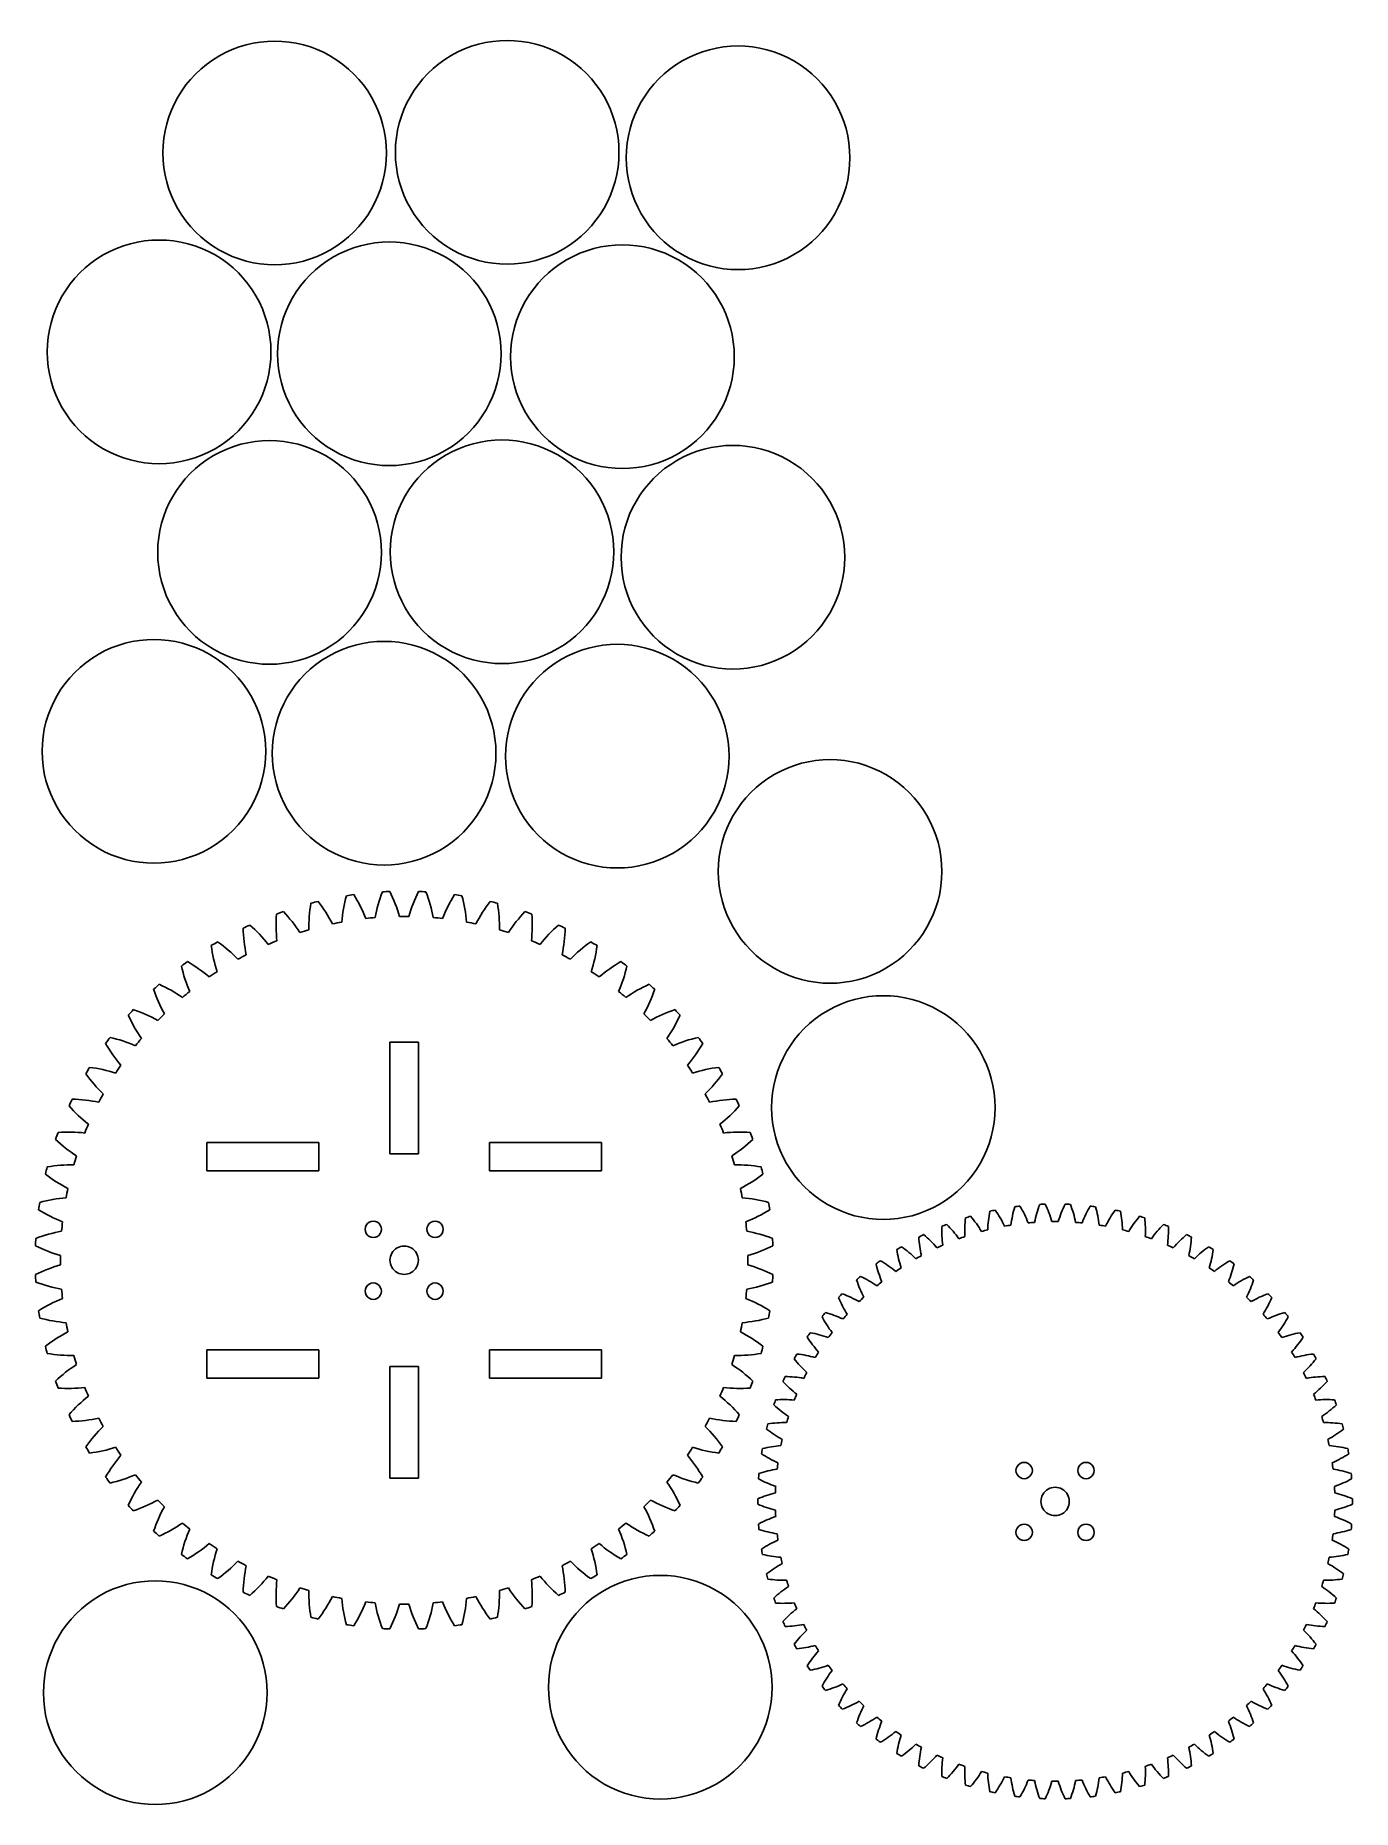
# Model space of a CAD drawing. Extents: x 15 to 850, y -3 to 1121.
import ezdxf

# ---------------------------------------------------------------- set-up
doc = ezdxf.new("R2010")
doc.units = 0
doc.layers.get('0').update_dxf_attribs({"linetype": 'CONTINUOUS'})

msp = doc.modelspace()

# ---------------------------------------------------------------- linework, layer by layer
at = {"color": 1}
for points in [[(237.958314, 1046.904383)], [(385.293031, 1047.31587)], [(531.643126, 1043.83941)], [(164.684446, 920.859982)], [(310.589176, 919.653735)], [(458.369259, 917.79501)], [(234.673966, 793.771982)], [(382.008684, 794.183468)], [(528.358779, 790.707011)], [(161.400099, 667.727588)], [(307.304821, 666.521332)], [(455.084911, 664.662615)], [(589.938849, 591.626258)], [(623.723911, 441.983077)], [(234.728686, 364.84848)], [(273.930684, 364.84848)], [(258.142284, 345.247478)], [(234.728686, 325.646483)], [(273.930684, 325.646483)], [(647.291349, 211.97928)], [(686.493354, 211.97928)], [(670.704946, 192.378277)], [(647.291349, 172.777275)], [(686.493354, 172.777275)], [(162.242559, 71.203642)], [(482.304744, 74.659193)]]:
    msp.add_lwpolyline(points, close=True, dxfattribs=at)
for points in [[(240.142284, 483.436455), (258.142284, 483.436455)], [(240.142284, 412.570312), (240.142284, 483.436455)], [(258.142284, 483.436455), (258.142284, 412.570312)], [(124.169844, 419.94039), (195.035986, 419.94039)], [(124.169844, 401.94039), (124.169844, 419.94039)], [(195.035986, 419.94039), (195.035986, 401.94039)], [(303.248581, 419.94039), (374.114724, 419.94039)], [(303.248581, 401.94039), (303.248581, 419.94039)], [(374.114724, 419.94039), (374.114724, 401.94039)], [(258.142284, 412.570312), (240.142284, 412.570312)], [(195.035986, 401.94039), (124.169844, 401.94039)], [(374.114724, 401.94039), (303.248581, 401.94039)], [(124.169844, 288.554565), (195.035986, 288.554565)], [(124.169844, 270.554565), (124.169844, 288.554565)], [(195.035986, 288.554565), (195.035986, 270.554565)], [(303.248581, 288.554565), (374.114724, 288.554565)], [(303.248581, 270.554565), (303.248581, 288.554565)], [(374.114724, 288.554565), (374.114724, 270.554565)], [(195.035986, 270.554565), (124.169844, 270.554565)], [(240.142284, 207.0585), (240.142284, 277.924643)], [(240.142284, 277.924643), (258.142284, 277.924643)], [(258.142284, 277.924643), (258.142284, 207.0585)], [(374.114724, 270.554565), (303.248581, 270.554565)], [(258.142284, 207.0585), (240.142284, 207.0585)]]:
    msp.add_lwpolyline(points, dxfattribs=at)
for points in [[(202.525242, 1108.276262), (180.599182, 1120.935279), (153.585161, 1120.935279), (131.6591, 1108.276262)], [(349.85996, 1108.68775), (327.933899, 1121.346767), (300.919878, 1121.346767), (278.993817, 1108.68775)], [(496.210055, 1105.21129), (474.283994, 1117.870307), (447.269973, 1117.870307), (425.343912, 1105.21129)], [(131.6591, 1108.276262), (109.733039, 1095.617245), (96.226029, 1072.222417), (96.226029, 1046.904383)], [(237.958314, 1046.904383), (237.958314, 1072.222417), (224.451303, 1095.617245), (202.525242, 1108.276262)], [(278.993817, 1108.68775), (257.067757, 1096.028733), (243.560746, 1072.633904), (243.560746, 1047.31587)], [(385.293031, 1047.31587), (385.293031, 1072.633904), (371.786021, 1096.028733), (349.85996, 1108.68775)], [(425.343912, 1105.21129), (403.417852, 1092.552273), (389.910841, 1069.157444), (389.910841, 1043.83941)], [(531.643126, 1043.83941), (531.643126, 1069.157444), (518.136116, 1092.552273), (496.210055, 1105.21129)], [(96.226029, 1046.904383), (96.226029, 1021.586348), (109.733039, 998.19152), (131.6591, 985.532503)], [(202.525242, 985.532503), (224.451303, 998.19152), (237.958314, 1021.586348), (237.958314, 1046.904383)], [(243.560746, 1047.31587), (243.560746, 1021.997836), (257.067757, 998.603007), (278.993817, 985.94399)], [(349.85996, 985.94399), (371.786021, 998.603007), (385.293031, 1021.997836), (385.293031, 1047.31587)], [(389.910841, 1043.83941), (389.910841, 1018.521376), (403.417852, 995.126547), (425.343912, 982.46753)], [(496.210055, 982.46753), (518.136116, 995.126547), (531.643126, 1018.521376), (531.643126, 1043.83941)], [(129.255022, 982.242384), (107.327108, 994.904207), (80.309503, 994.904207), (58.381589, 982.242384)], [(275.156105, 981.025616), (253.230044, 993.684633), (226.216023, 993.684633), (204.289962, 981.025616)], [(422.936187, 979.16689), (401.010127, 991.825907), (373.996106, 991.825907), (352.070045, 979.16689)], [(58.381589, 982.242384), (36.453676, 969.580561), (22.947653, 946.181024), (22.952165, 920.859982)], [(164.684446, 920.859983), (164.688958, 946.181024), (151.182935, 969.580561), (129.255022, 982.242384)], [(131.6591, 985.532503), (153.585161, 972.873486), (180.599182, 972.873486), (202.525242, 985.532503)], [(204.289962, 981.025616), (182.363901, 968.366598), (168.856891, 944.97177), (168.856891, 919.653735)], [(310.589176, 919.653735), (310.589177, 944.97177), (297.082166, 968.366598), (275.156105, 981.025616)], [(278.993817, 985.94399), (300.919878, 973.284973), (327.933899, 973.284973), (349.85996, 985.94399)], [(352.070045, 979.16689), (330.143984, 966.507873), (316.636974, 943.113044), (316.636974, 917.79501)], [(458.369259, 917.79501), (458.369259, 943.113044), (444.862248, 966.507873), (422.936187, 979.16689)], [(425.343912, 982.46753), (447.269973, 969.808513), (474.283994, 969.808513), (496.210055, 982.46753)], [(22.952165, 920.859982), (22.947653, 895.538941), (36.453676, 872.139404), (58.381589, 859.477581)], [(129.255022, 859.477581), (151.182935, 872.139404), (164.688958, 895.538941), (164.684446, 920.859982)], [(168.856891, 919.653735), (168.856891, 894.335701), (182.363902, 870.940872), (204.289962, 858.281855)], [(275.156105, 858.281855), (297.082166, 870.940872), (310.589176, 894.335701), (310.589176, 919.653735)], [(316.636974, 917.79501), (316.636974, 892.476976), (330.143984, 869.082147), (352.070045, 856.42313)], [(422.936187, 856.42313), (444.862248, 869.082147), (458.369259, 892.476976), (458.369259, 917.79501)], [(199.240895, 855.143861), (177.314834, 867.802878), (150.300813, 867.802878), (128.374752, 855.143861)], [(346.575612, 855.555347), (324.649552, 868.214364), (297.635531, 868.214364), (275.70947, 855.555347)], [(58.381589, 859.477581), (80.309503, 846.815758), (107.327108, 846.815758), (129.255022, 859.477581)], [(128.374752, 855.143861), (106.448692, 842.484844), (92.941681, 819.090016), (92.941681, 793.771982)], [(234.673966, 793.771982), (234.673966, 819.090016), (221.166956, 842.484844), (199.240895, 855.143861)], [(204.289962, 858.281855), (226.216023, 845.622838), (253.230044, 845.622838), (275.156105, 858.281855)], [(275.70947, 855.555347), (253.783409, 842.89633), (240.276399, 819.501502), (240.276399, 794.183468)], [(382.008684, 794.183468), (382.008684, 819.501502), (368.501673, 842.89633), (346.575612, 855.555347)], [(352.070045, 856.42313), (373.996106, 843.764113), (401.010127, 843.764113), (422.936187, 856.42313)], [(492.925707, 852.078891), (470.999647, 864.737908), (443.985626, 864.737908), (422.059565, 852.078891)], [(422.059565, 852.078891), (400.133504, 839.419874), (386.626494, 816.025045), (386.626494, 790.707011)], [(528.358779, 790.707011), (528.358779, 816.025045), (514.851768, 839.419874), (492.925707, 852.078891)], [(92.941681, 793.771982), (92.941681, 768.453947), (106.448692, 745.059119), (128.374752, 732.400102)], [(199.240895, 732.400102), (221.166956, 745.059119), (234.673966, 768.453947), (234.673966, 793.771982)], [(240.276399, 794.183468), (240.276399, 768.865433), (253.783409, 745.470605), (275.70947, 732.811588)], [(346.575612, 732.811588), (368.501673, 745.470605), (382.008684, 768.865433), (382.008684, 794.183468)], [(386.626494, 790.707011), (386.626494, 765.388977), (400.133504, 741.994149), (422.059565, 729.335132)], [(492.925707, 729.335132), (514.851768, 741.994149), (528.358779, 765.388977), (528.358779, 790.707011)], [(125.967027, 729.099467), (104.040967, 741.758484), (77.026946, 741.758484), (55.100885, 729.099467)], [(128.374752, 732.400102), (150.300813, 719.741085), (177.314834, 719.741085), (199.240895, 732.400102)], [(271.87175, 727.893212), (249.945689, 740.552229), (222.931668, 740.552229), (201.005607, 727.893212)], [(275.70947, 732.811588), (297.635531, 720.152571), (324.649552, 720.152571), (346.575612, 732.811588)], [(419.65184, 726.034495), (397.725779, 738.693512), (370.711758, 738.693512), (348.785697, 726.034495)], [(55.100885, 729.099467), (33.174824, 716.44045), (19.667814, 693.045622), (19.667814, 667.727588)], [(161.400099, 667.727588), (161.400099, 693.045622), (147.893088, 716.44045), (125.967027, 729.099467)], [(201.005607, 727.893212), (179.079547, 715.234195), (165.572536, 691.839367), (165.572536, 666.521332)], [(307.304821, 666.521332), (307.304821, 691.839367), (293.797811, 715.234195), (271.87175, 727.893212)], [(348.785697, 726.034495), (326.859637, 713.375478), (313.352626, 689.980649), (313.352626, 664.662615)], [(455.084911, 664.662615), (455.084911, 689.980649), (441.577901, 713.375478), (419.65184, 726.034495)], [(422.059565, 729.335132), (443.985626, 716.676114), (470.999647, 716.676114), (492.925707, 729.335132)], [(19.667814, 667.727588), (19.667814, 642.409553), (33.174824, 619.014725), (55.100885, 606.355708)], [(125.967027, 606.355708), (147.893088, 619.014725), (161.400099, 642.409553), (161.400099, 667.727588)], [(165.572536, 666.521332), (165.572536, 641.203298), (179.079547, 617.80847), (201.005607, 605.149453)], [(271.87175, 605.149453), (293.797811, 617.80847), (307.304821, 641.203298), (307.304821, 666.521332)], [(313.352626, 664.662615), (313.352626, 639.344581), (326.859637, 615.949752), (348.785697, 603.290735)], [(419.65184, 603.290735), (441.577901, 615.949752), (455.084911, 639.344581), (455.084911, 664.662615)], [(554.505778, 652.998139), (532.579717, 665.657157), (505.565695, 665.657157), (483.639634, 652.998139)], [(483.639634, 652.998139), (461.713573, 640.339121), (448.206563, 616.944292), (448.206564, 591.626258)], [(589.938849, 591.626258), (589.938849, 616.944292), (576.431839, 640.339121), (554.505778, 652.998139)], [(55.100885, 606.355708), (77.026946, 593.696691), (104.040967, 593.696691), (125.967027, 606.355708)], [(201.005607, 605.149453), (222.931668, 592.490436), (249.945689, 592.490436), (271.87175, 605.149453)], [(348.785697, 603.290735), (370.711758, 590.631718), (397.725779, 590.631718), (419.65184, 603.290735)], [(448.206564, 591.626258), (448.206564, 566.308223), (461.713574, 542.913395), (483.639635, 530.254378)], [(554.505777, 530.254378), (576.431838, 542.913395), (589.938849, 566.308223), (589.938849, 591.626258)], [(212.513941, 576.219457), (211.01462, 570.761948), (210.029363, 565.176093), (209.571061, 559.534965)], [(217.145799, 576.906525), (215.599592, 576.692966), (214.055562, 576.463932), (212.513941, 576.219458)], [(224.805211, 561.794737), (222.72911, 567.059921), (220.164791, 572.119246), (217.145799, 576.906525)], [(235.329526, 578.697465), (233.302496, 573.413196), (231.774476, 567.950812), (230.765454, 562.38177)], [(240.006429, 578.927228), (238.446733, 578.86625), (236.887688, 578.789659), (235.329526, 578.697465)], [(246.147744, 563.137455), (244.597718, 568.580779), (242.541648, 573.867088), (240.006429, 578.927228)], [(258.278139, 578.927228), (255.74292, 573.867088), (253.686849, 568.580779), (252.136824, 563.137455)], [(262.955041, 578.697465), (261.396879, 578.789659), (259.837834, 578.86625), (258.278139, 578.927228)], [(267.519114, 562.38177), (266.510092, 567.950812), (264.982071, 573.413196), (262.955041, 578.697465)], [(281.138769, 576.906525), (278.119777, 572.119246), (275.555457, 567.059921), (273.479356, 561.794737)], [(285.770626, 576.219458), (284.229005, 576.463932), (282.684975, 576.692966), (281.138769, 576.906525)], [(288.713506, 559.534965), (288.255204, 565.176093), (287.269948, 570.761948), (285.770626, 576.219457)], [(168.157344, 564.635557), (167.75154, 558.99041), (167.874963, 553.319673), (168.525999, 547.697528)], [(172.566166, 566.213055), (171.091331, 565.701949), (169.62165, 565.17609), (168.157344, 564.635558)], [(183.026566, 552.885915), (179.963171, 557.644902), (176.4611, 562.106738), (172.566166, 566.213055)], [(190.051104, 571.517055), (189.093931, 565.938867), (188.660928, 560.283338), (188.757759, 554.624453)], [(194.593314, 572.65482), (193.075485, 572.290733), (191.561339, 571.911459), (190.051104, 571.517055)], [(203.697054, 558.366555), (201.114873, 563.402891), (198.067002, 568.186506), (194.593314, 572.65482)], [(230.765454, 562.38177), (228.776111, 562.213405), (226.789176, 562.017709), (224.805211, 561.794737)], [(252.136824, 563.137455), (250.140558, 563.16489), (248.144009, 563.16489), (246.147744, 563.137455)], [(273.479356, 561.794737), (271.495392, 562.017709), (269.508456, 562.213405), (267.519114, 562.38177)], [(303.691254, 572.65482), (300.217565, 568.186506), (297.169695, 563.402891), (294.587514, 558.366555)], [(308.233464, 571.517055), (306.723229, 571.911459), (305.209083, 572.290733), (303.691254, 572.65482)], [(309.526809, 554.624453), (309.62364, 560.283338), (309.190637, 565.938867), (308.233464, 571.517055)], [(325.718401, 566.213055), (321.823467, 562.106738), (318.321396, 557.644902), (315.258001, 552.885915)], [(330.127224, 564.635558), (328.662917, 565.17609), (327.193236, 565.701949), (325.718401, 566.213055)], [(329.758569, 547.697527), (330.409604, 553.319673), (330.533027, 558.99041), (330.127224, 564.635558)], [(151.276486, 557.643278), (149.85885, 556.990073), (148.447789, 556.322692), (147.043516, 555.641235)], [(147.043516, 555.641235), (147.192986, 549.983493), (147.871643, 544.352157), (149.070609, 538.820895)], [(162.992806, 545.405602), (159.4777, 549.841411), (155.555155, 553.938502), (151.276486, 557.643278)], [(188.757759, 554.624452), (186.839487, 554.071221), (184.928909, 553.491654), (183.026566, 552.885915)], [(209.571061, 559.534965), (207.607799, 559.172422), (205.649611, 558.782915), (203.697054, 558.366555)], [(294.587514, 558.366555), (292.634956, 558.782915), (290.676769, 559.172422), (288.713506, 559.534965)], [(315.258001, 552.885915), (313.355658, 553.491654), (311.44508, 554.071221), (309.526809, 554.624453)], [(347.008081, 557.643278), (342.729412, 553.938502), (338.806867, 549.841411), (335.291761, 545.405602)], [(351.241051, 555.641235), (349.836778, 556.322692), (348.425717, 556.990073), (347.008081, 557.643278)], [(349.213959, 538.820895), (350.412924, 544.352157), (351.091581, 549.983493), (351.241051, 555.641235)], [(130.929309, 547.028003), (129.582523, 546.238991), (128.243671, 545.436516), (126.912954, 544.620698)], [(126.912954, 544.620698), (127.616261, 539.004852), (128.843618, 533.467154), (130.578969, 528.080048)], [(143.788711, 535.997663), (139.855746, 540.067568), (135.550505, 543.760451), (130.929309, 547.028003)], [(168.525999, 547.697527), (166.671189, 546.958936), (164.826617, 546.194888), (162.992806, 545.405602)], [(335.291761, 545.405603), (333.45795, 546.194888), (331.613378, 546.958936), (329.758569, 547.697528)], [(367.355259, 547.028003), (362.734062, 543.760451), (358.428821, 540.067568), (354.495856, 535.997663)], [(371.371606, 544.620698), (370.040891, 545.436516), (368.702041, 546.238991), (367.355259, 547.028003)], [(367.705599, 528.080048), (369.440947, 533.467154), (370.668302, 539.004852), (371.371606, 544.620698)], [(111.720586, 534.469478), (110.457624, 533.552257), (109.203876, 532.622416), (107.959531, 531.680093)], [(107.959531, 531.680093), (109.2099, 526.160226), (110.974136, 520.769496), (113.229159, 515.578425)], [(125.599231, 524.752695), (121.286283, 528.417505), (116.639807, 531.670618), (111.720586, 534.469478)], [(149.070609, 538.820895), (147.297126, 537.904058), (145.536328, 536.962891), (143.788711, 535.997663)], [(354.495856, 535.997663), (352.74824, 536.962891), (350.987441, 537.904058), (349.213959, 538.820895)], [(386.563981, 534.469478), (381.64476, 531.670618), (376.998284, 528.417505), (372.685336, 524.752695)], [(385.055409, 515.578425), (387.310432, 520.769496), (389.074667, 526.160226), (390.325036, 531.680093)], [(390.325036, 531.680093), (389.080691, 532.622416), (387.826944, 533.552257), (386.563981, 534.469478)], [(483.639635, 530.254378), (505.565696, 517.595361), (532.579717, 517.595361), (554.505777, 530.254378)], [(93.835306, 520.08864), (92.668331, 519.052045), (91.511763, 518.003792), (90.365776, 516.94404)], [(108.599536, 511.778993), (103.948141, 515.003412), (99.005177, 517.785426), (93.835306, 520.08864)], [(130.578969, 528.080048), (128.903892, 526.993794), (127.243823, 525.884572), (125.599231, 524.752695)], [(372.685336, 524.752695), (371.040744, 525.884572), (369.380675, 526.993794), (367.705599, 528.080048)], [(404.449261, 520.08864), (399.27939, 517.785426), (394.336426, 515.003412), (389.685031, 511.778993)], [(407.918791, 516.94404), (406.772804, 518.003792), (405.616236, 519.052045), (404.449261, 520.08864)], [(90.365776, 516.94404), (92.151164, 511.57331), (94.435287, 506.381463), (97.188264, 501.436418)], [(113.229159, 515.578425), (111.668619, 514.333215), (110.125266, 513.066618), (108.599536, 511.778993)], [(389.685031, 511.778993), (388.159301, 513.066618), (386.615948, 514.333215), (385.055409, 515.578425)], [(401.096304, 501.436418), (403.849281, 506.381463), (406.133403, 511.57331), (407.918791, 516.94404)], [(588.296796, 503.37214), (566.36771, 516.035739), (539.347835, 516.035739), (517.418749, 503.37214)], [(77.445721, 504.023985), (76.385969, 502.877998), (75.337716, 501.72143), (74.301121, 500.554455)], [(74.301121, 500.554455), (76.604335, 495.384584), (79.386349, 490.44162), (82.610769, 485.790225)], [(92.953344, 497.201497), (88.008298, 499.954474), (82.816451, 502.238597), (77.445721, 504.023985)], [(97.188264, 501.436418), (95.757291, 500.044244), (94.345517, 498.632471), (92.953344, 497.201498)], [(405.331224, 497.201498), (403.93905, 498.632471), (402.527277, 500.044244), (401.096304, 501.436418)], [(420.838846, 504.023985), (415.468116, 502.238597), (410.276269, 499.954474), (405.331224, 497.201497)], [(415.673791, 485.790225), (418.898213, 490.44162), (421.68023, 495.384584), (423.983446, 500.554455)], [(423.983446, 500.554455), (422.946851, 501.72143), (421.898599, 502.877998), (420.838846, 504.023985)], [(517.418749, 503.37214), (495.489663, 490.70854), (481.984265, 467.306022), (481.991634, 441.983077)], [(623.723911, 441.983078), (623.731279, 467.306022), (610.225881, 490.70854), (588.296796, 503.37214)], [(62.709668, 486.43023), (61.767344, 485.185885), (60.837502, 483.932137), (59.920282, 482.669175)], [(78.811336, 481.160603), (73.620264, 483.415625), (68.229535, 485.179861), (62.709668, 486.43023)], [(82.610769, 485.790225), (81.323143, 484.264495), (80.056546, 482.721142), (78.811336, 481.160603)], [(419.473231, 481.160603), (418.228019, 482.721142), (416.961419, 484.264495), (415.673791, 485.790225)], [(435.574899, 486.43023), (430.055032, 485.179861), (424.664303, 483.415625), (419.473231, 481.160603)], [(438.364284, 482.669175), (437.447064, 483.932137), (436.517222, 485.185885), (435.574899, 486.43023)], [(59.920282, 482.669175), (62.719144, 477.749957), (65.972258, 473.103483), (69.637069, 468.790538)], [(428.647494, 468.790538), (432.312305, 473.103483), (435.565421, 477.749957), (438.364284, 482.669175)], [(49.769062, 467.476808), (48.953243, 466.14609), (48.150767, 464.807238), (47.361756, 463.460453)], [(47.361756, 463.460452), (50.629308, 458.839256), (54.322192, 454.534015), (58.392099, 450.60105)], [(66.309711, 463.810793), (60.922605, 465.546144), (55.384907, 466.773501), (49.769062, 467.476808)], [(69.637069, 468.790538), (68.50519, 467.145943), (67.395966, 465.485871), (66.309711, 463.810793)], [(431.974854, 463.810792), (430.888598, 465.485871), (429.779373, 467.145943), (428.647494, 468.790538)], [(448.515504, 467.476808), (442.899658, 466.773501), (437.36196, 465.546144), (431.974854, 463.810793)], [(439.892469, 450.60105), (443.962374, 454.534015), (447.655258, 458.839256), (450.922809, 463.460453)], [(450.922809, 463.460453), (450.133797, 464.807238), (449.331322, 466.14609), (448.515504, 467.476808)], [(58.392099, 450.60105), (57.426869, 448.853434), (56.485702, 447.092635), (55.568864, 445.319153)], [(442.715701, 445.319153), (441.798864, 447.092635), (440.857698, 448.853434), (439.892469, 450.60105)], [(38.74853, 447.346245), (38.067072, 445.941972), (37.399691, 444.530911), (36.746486, 443.113275)], [(36.746486, 443.113275), (40.45126, 438.834606), (44.54835, 434.912062), (48.984157, 431.396955)], [(55.568864, 445.319153), (50.037603, 446.518118), (44.40627, 447.196775), (38.74853, 447.346245)], [(459.536034, 447.346245), (453.878294, 447.196775), (448.246961, 446.518118), (442.715701, 445.319153)], [(449.300409, 431.396955), (453.736217, 434.912061), (457.833308, 438.834606), (461.538084, 443.113275)], [(461.538084, 443.113275), (460.884877, 444.530911), (460.217493, 445.941972), (459.536034, 447.346245)], [(481.991634, 441.983077), (481.984265, 416.660133), (495.489663, 393.257615), (517.418749, 380.594015)], [(588.296796, 380.594015), (610.225881, 393.257615), (623.731279, 416.660133), (623.723911, 441.983077)], [(48.984157, 431.396955), (48.194872, 429.563144), (47.430825, 427.718572), (46.692234, 425.863763)], [(451.592334, 425.863763), (450.853742, 427.718572), (450.089695, 429.563144), (449.300409, 431.396955)], [(29.754204, 426.232417), (29.213671, 424.768111), (28.687811, 423.29843), (28.176704, 421.823595)], [(28.176704, 421.823595), (32.283022, 417.928661), (36.744859, 414.42659), (41.503848, 411.363195)], [(46.692234, 425.863763), (41.070089, 426.514798), (35.399351, 426.638221), (29.754204, 426.232417)], [(468.530364, 426.232417), (462.885217, 426.638221), (457.214479, 426.514798), (451.592334, 425.863762)], [(456.780721, 411.363195), (461.539708, 414.42659), (466.001544, 417.928661), (470.107861, 421.823595)], [(470.107861, 421.823595), (469.596755, 423.29843), (469.070896, 424.768111), (468.530364, 426.232417)], [(39.765308, 405.632002), (34.106422, 405.728834), (28.450893, 405.29583), (22.872705, 404.338657)], [(41.503848, 411.363195), (40.898108, 409.460852), (40.31854, 407.550274), (39.765308, 405.632003)], [(458.519259, 405.632002), (457.966028, 407.550274), (457.38646, 409.460852), (456.780721, 411.363195)], [(475.411861, 404.338657), (469.833673, 405.29583), (464.178144, 405.728834), (458.519259, 405.632002)], [(22.872705, 404.338658), (22.478302, 402.828422), (22.099028, 401.314277), (21.734941, 399.796447)], [(21.734941, 399.796448), (26.203256, 396.322759), (30.986872, 393.274888), (36.023209, 390.692708)], [(462.261354, 390.692708), (467.297693, 393.274888), (472.08131, 396.322759), (476.549626, 399.796447)], [(476.549626, 399.796448), (476.185539, 401.314277), (475.806265, 402.828422), (475.411861, 404.338658)], [(34.854797, 384.8187), (29.213669, 384.360398), (23.627815, 383.375141), (18.170307, 381.87582)], [(36.023209, 390.692708), (35.606848, 388.74015), (35.217341, 386.781962), (34.854797, 384.8187)], [(463.429771, 384.8187), (463.067225, 386.781962), (462.677716, 388.74015), (462.261354, 390.692708)], [(480.114256, 381.87582), (474.65675, 383.375141), (469.070897, 384.360397), (463.429771, 384.8187)], [(18.170307, 381.87582), (17.925831, 380.334199), (17.696796, 378.790169), (17.483235, 377.243963)], [(17.483235, 377.243962), (22.270515, 374.22497), (27.32984, 371.660651), (32.595024, 369.58455)], [(465.689544, 369.58455), (470.954728, 371.660651), (476.014052, 374.22497), (480.801331, 377.243963)], [(480.801331, 377.243963), (480.58777, 378.790169), (480.358733, 380.334199), (480.114256, 381.87582)], [(517.418749, 380.594015), (539.347835, 367.930416), (566.36771, 367.930416), (588.296796, 380.594015)], [(604.886626, 372.115343), (604.453775, 368.177324), (604.340387, 364.21073), (604.547574, 360.254415)], [(608.131254, 373.108995), (607.046752, 372.787519), (605.965165, 372.456288), (604.886626, 372.115342)], [(615.053979, 363.471968), (613.010199, 366.86583), (610.695065, 370.088696), (608.131254, 373.108995)], [(620.334084, 376.28637), (619.568825, 372.399246), (619.119455, 368.456558), (618.990376, 364.496925)], [(623.651281, 377.001277), (622.543426, 376.772932), (621.437649, 376.53462), (620.334084, 376.28637)], [(629.731801, 366.811883), (627.9832, 370.366842), (625.949721, 373.774434), (623.651281, 377.001278)], [(636.079621, 379.132327), (634.987466, 375.324109), (634.20535, 371.433736), (633.740934, 367.499317)], [(639.445501, 379.563345), (638.322271, 379.429774), (637.200265, 379.286096), (636.079621, 379.132328)], [(644.639986, 368.894992), (643.199169, 372.585437), (641.462002, 376.153204), (639.445501, 379.563345)], [(652.009786, 380.632725), (650.598607, 376.930846), (649.489383, 373.120815), (648.692979, 369.239955)], [(655.400094, 380.776748), (654.269582, 380.738913), (653.139434, 380.690904), (652.009786, 380.632725)], [(659.671126, 369.706298), (658.548472, 373.50564), (657.12013, 377.207878), (655.400094, 380.776747)], [(668.009806, 380.776748), (666.289769, 377.207878), (664.861428, 373.50564), (663.738774, 369.706298)], [(671.400114, 380.632725), (670.270466, 380.690904), (669.140318, 380.738913), (668.009806, 380.776748)], [(674.716921, 369.239955), (673.920517, 373.120815), (672.811293, 376.930846), (671.400114, 380.632725)], [(683.964399, 379.563345), (681.947898, 376.153204), (680.210731, 372.585437), (678.769914, 368.894992)], [(687.330279, 379.132328), (686.209635, 379.286096), (685.087629, 379.429774), (683.964399, 379.563345)], [(689.668966, 367.499317), (689.20455, 371.433736), (688.422434, 375.324109), (687.330279, 379.132327)], [(699.758611, 377.001278), (697.460174, 373.774433), (695.426697, 370.366842), (693.678099, 366.811882)], [(703.075809, 376.28637), (701.972243, 376.53462), (700.866466, 376.772932), (699.758611, 377.001278)], [(704.419524, 364.496925), (704.290443, 368.456558), (703.84107, 372.399246), (703.075809, 376.28637)], [(715.278646, 373.108995), (712.714832, 370.088696), (710.399695, 366.86583), (708.355914, 363.471968)], [(718.523266, 372.115343), (717.444729, 372.456288), (716.363145, 372.787519), (715.278646, 373.108995)], [(718.862326, 360.254415), (719.06951, 364.21073), (718.95612, 368.177324), (718.523266, 372.115343)], [(32.007992, 363.624307), (26.438949, 362.615286), (20.976564, 361.087265), (15.692295, 359.060235)], [(32.595024, 369.58455), (32.372053, 367.600585), (32.176357, 365.61365), (32.007992, 363.624307)], [(226.947015, 369.342545), (225.341738, 368.415467), (224.353179, 366.70223), (224.353884, 364.84848)], [(224.353884, 364.84848), (224.353179, 362.99473), (225.341738, 361.281493), (226.947015, 360.354415)], [(232.135555, 369.342545), (230.530278, 370.269624), (228.552292, 370.269624), (226.947015, 369.342545)], [(226.947015, 360.354415), (228.552292, 359.427336), (230.530278, 359.427336), (232.135555, 360.354415)], [(234.728686, 364.84848), (234.729391, 366.70223), (233.740832, 368.415467), (232.135555, 369.342545)], [(232.135555, 360.354415), (233.740832, 361.281493), (234.729391, 362.99473), (234.728686, 364.84848)], [(266.149012, 369.342545), (264.543735, 368.415467), (263.555176, 366.70223), (263.555881, 364.84848)], [(263.555881, 364.84848), (263.555176, 362.99473), (264.543735, 361.281493), (266.149012, 360.354415)], [(271.337553, 369.342545), (269.732276, 370.269624), (267.754289, 370.269624), (266.149012, 369.342545)], [(266.149012, 360.354415), (267.754289, 359.427336), (269.732276, 359.427336), (271.337553, 360.354415)], [(273.930684, 364.84848), (273.931388, 366.70223), (272.94283, 368.415467), (271.337553, 369.342545)], [(271.337553, 360.354415), (272.94283, 361.281493), (273.931388, 362.99473), (273.930684, 364.84848)], [(466.276576, 363.624307), (466.108211, 365.61365), (465.912515, 367.600585), (465.689544, 369.58455)], [(482.592271, 359.060235), (477.308002, 361.087265), (471.845618, 362.615286), (466.276576, 363.624307)], [(578.358219, 361.455353), (577.343648, 360.955219), (576.3336, 360.445963), (575.328196, 359.927648)], [(575.328196, 359.927647), (575.567098, 355.973122), (576.125696, 352.044422), (576.998521, 348.18003)], [(586.810036, 353.126888), (584.222088, 356.126533), (581.395586, 358.911783), (578.358219, 361.455353)], [(589.848549, 366.649305), (589.751222, 362.688766), (589.974632, 358.726847), (590.516589, 354.802358)], [(592.997214, 367.914548), (591.943884, 367.502256), (590.894286, 367.080491), (589.848549, 366.649305)], [(600.712284, 358.899323), (598.388045, 362.107635), (595.807931, 365.122554), (592.997214, 367.914548)], [(604.547574, 360.254415), (603.264005, 359.817395), (601.985491, 359.365667), (600.712284, 358.899323)], [(618.990376, 364.496925), (617.674368, 364.170332), (616.36215, 363.828657), (615.053979, 363.471968)], [(633.740934, 367.499318), (632.401972, 367.285507), (631.065507, 367.056347), (629.731801, 366.811883)], [(648.692979, 369.239955), (647.340707, 369.140466), (645.98962, 369.025471), (644.639986, 368.894992)], [(663.738774, 369.706298), (662.382936, 369.721848), (661.026964, 369.721848), (659.671126, 369.706298)], [(678.769914, 368.894993), (677.420279, 369.025471), (676.069193, 369.140466), (674.716921, 369.239955)], [(693.678099, 366.811883), (692.344393, 367.056347), (691.007928, 367.285507), (689.668966, 367.499317)], [(708.355914, 363.471968), (707.047745, 363.828657), (705.735529, 364.170332), (704.419524, 364.496925)], [(722.697616, 358.899322), (721.424409, 359.365667), (720.145895, 359.817395), (718.862326, 360.254415)], [(730.412686, 367.914548), (727.601969, 365.122554), (725.021855, 362.107635), (722.697616, 358.899323)], [(733.561351, 366.649305), (732.515614, 367.080491), (731.466016, 367.502256), (730.412686, 367.914548)], [(732.893304, 354.802358), (733.435263, 358.726847), (733.658675, 362.688766), (733.561351, 366.649305)], [(745.051681, 361.455353), (742.014311, 358.911783), (739.187807, 356.126534), (736.599856, 353.126888)], [(748.081696, 359.927648), (747.076295, 360.445963), (746.066249, 360.955219), (745.051681, 361.455353)], [(746.411371, 348.18003), (747.284196, 352.044422), (747.842795, 355.973122), (748.081696, 359.927647)], [(15.692295, 359.060235), (15.600101, 357.502073), (15.52351, 355.943028), (15.462533, 354.383332)], [(15.462533, 354.383333), (20.522674, 351.848116), (25.808984, 349.792048), (31.252308, 348.242025)], [(244.642284, 353.041706), (241.857674, 351.434011), (240.142284, 348.462868), (240.142284, 345.247478)], [(253.642284, 353.041706), (250.857674, 354.649401), (247.426893, 354.649401), (244.642284, 353.041706)], [(258.142284, 345.247478), (258.142284, 348.462868), (256.426893, 351.434011), (253.642284, 353.041706)], [(467.032261, 348.242025), (472.475584, 349.792048), (477.761893, 351.848116), (482.822034, 354.383333)], [(482.822034, 354.383332), (482.761056, 355.943028), (482.684465, 357.502073), (482.592271, 359.060235)], [(564.319741, 353.777948), (563.35124, 353.193577), (562.388019, 352.6005), (561.430194, 351.99879)], [(561.430194, 351.99879), (562.0036, 348.078769), (562.893363, 344.211592), (564.090766, 340.43514)], [(573.447414, 346.196257), (570.614401, 348.965621), (567.561876, 351.50113), (564.319741, 353.777948)], [(590.516589, 354.802357), (589.274706, 354.258056), (588.039108, 353.699529), (586.810036, 353.126888)], [(736.599856, 353.126888), (735.370785, 353.699529), (734.135186, 354.258056), (732.893304, 354.802358)], [(759.090189, 353.777948), (755.848036, 351.501132), (752.795493, 348.965623), (749.962464, 346.196257)], [(761.979714, 351.99879), (761.021896, 352.6005), (760.058682, 353.193576), (759.090189, 353.777948)], [(759.319164, 340.43514), (760.516559, 344.211592), (761.406314, 348.078769), (761.979714, 351.99879)], [(31.252308, 342.252938), (25.808984, 340.702912), (20.522674, 338.646842), (15.462533, 336.111623)], [(31.252308, 348.242025), (31.224873, 346.245757), (31.224873, 344.249206), (31.252308, 342.252938)], [(240.142284, 345.247478), (240.142284, 342.032087), (241.857674, 339.060944), (244.642284, 337.453249)], [(244.642284, 337.453249), (247.426893, 335.845554), (250.857674, 335.845554), (253.642284, 337.453249)], [(253.642284, 337.453249), (256.426893, 339.060944), (258.142284, 342.032087), (258.142284, 345.247478)], [(467.032261, 342.252938), (467.059697, 344.249206), (467.059697, 346.245757), (467.032261, 348.242025)], [(482.822034, 336.111622), (477.761894, 338.646841), (472.475585, 340.702912), (467.032261, 342.252937)], [(550.982919, 344.937667), (550.067465, 344.273264), (549.158011, 343.600635), (548.254666, 342.91986)], [(548.254666, 342.91986), (549.158449, 339.06259), (550.372968, 335.284802), (551.886324, 331.623503)], [(560.720686, 338.157367), (557.663019, 340.6765), (554.406463, 342.944003), (550.982919, 344.937667)], [(564.090766, 340.43514), (562.958735, 339.688791), (561.835301, 338.929484), (560.720686, 338.157368)], [(576.998521, 348.18003), (575.807274, 347.53237), (574.623493, 346.871069), (573.447414, 346.196258)], [(749.962464, 346.196258), (748.786389, 346.871069), (747.602614, 347.53237), (746.411371, 348.18003)], [(762.689214, 338.157368), (761.574608, 338.929484), (760.451184, 339.688791), (759.319164, 340.43514)], [(772.426989, 344.937667), (769.003441, 342.944004), (765.746883, 340.6765), (762.689214, 338.157368)], [(771.523539, 331.623503), (773.036918, 335.2848), (774.251458, 339.062588), (775.155264, 342.91986)], [(775.155264, 342.91986), (774.251911, 343.600635), (773.342449, 344.273264), (772.426989, 344.937668)], [(15.462533, 336.111623), (15.52351, 334.551927), (15.600101, 332.992882), (15.692295, 331.43472)], [(15.692295, 331.43472), (20.976564, 329.40769), (26.438949, 327.879669), (32.007992, 326.870648)], [(32.007992, 326.870648), (32.176357, 324.881305), (32.372053, 322.89437), (32.595024, 320.910405)], [(226.947015, 330.140548), (225.341738, 329.213469), (224.353179, 327.500232), (224.353884, 325.646483)], [(232.135555, 330.140548), (230.530278, 331.067626), (228.552292, 331.067626), (226.947015, 330.140548)], [(234.728686, 325.646483), (234.729391, 327.500232), (233.740832, 329.213469), (232.135555, 330.140548)], [(266.149012, 330.140548), (264.543735, 329.213469), (263.555176, 327.500232), (263.555881, 325.646483)], [(271.337553, 330.140548), (269.732276, 331.067626), (267.754289, 331.067626), (266.149012, 330.140548)], [(273.930684, 325.646483), (273.931388, 327.500232), (272.94283, 329.213469), (271.337553, 330.140548)], [(465.689544, 320.910405), (465.912515, 322.89437), (466.108211, 324.881305), (466.276576, 326.870648)], [(466.276576, 326.870648), (471.845618, 327.879669), (477.308002, 329.40769), (482.592271, 331.43472)], [(482.592271, 331.43472), (482.684465, 332.992882), (482.761056, 334.551927), (482.822034, 336.111623)], [(538.443856, 334.998188), (537.588047, 334.25854), (536.738912, 333.511205), (535.896556, 332.756273)], [(535.896556, 332.756273), (537.124204, 328.989547), (538.654727, 325.32837), (540.473131, 321.808605)], [(548.721549, 329.068133), (545.461261, 331.318882), (542.024141, 333.302042), (538.443856, 334.998188)], [(551.886324, 331.623502), (550.821664, 330.783839), (549.76667, 329.931993), (548.721549, 329.068132)], [(774.688314, 329.068132), (773.643192, 329.931993), (772.588198, 330.783839), (771.523539, 331.623502)], [(784.966014, 334.998188), (781.385727, 333.302042), (777.948604, 331.318882), (774.688314, 329.068133)], [(782.936739, 321.808605), (784.755143, 325.32837), (786.285666, 328.989547), (787.513314, 332.756273)], [(787.513314, 332.756273), (786.670957, 333.511205), (785.821823, 334.25854), (784.966014, 334.998188)], [(32.595024, 320.910405), (27.32984, 318.834304), (22.270515, 316.269985), (17.483235, 313.250992)], [(224.353884, 325.646483), (224.353179, 323.792733), (225.341738, 322.079496), (226.947015, 321.152417)], [(226.947015, 321.152417), (228.552292, 320.225339), (230.530278, 320.225339), (232.135555, 321.152417)], [(232.135555, 321.152417), (233.740832, 322.079496), (234.729391, 323.792733), (234.728686, 325.646483)], [(263.555881, 325.646483), (263.555176, 323.792733), (264.543735, 322.079496), (266.149012, 321.152417)], [(266.149012, 321.152417), (267.754289, 320.225339), (269.732276, 320.225339), (271.337553, 321.152417)], [(271.337553, 321.152417), (272.94283, 322.079496), (273.931388, 323.792733), (273.930684, 325.646483)], [(480.801331, 313.250992), (476.014052, 316.269985), (470.954728, 318.834304), (465.689544, 320.910405)], [(526.792891, 324.031125), (526.002892, 323.221566), (525.220195, 322.404913), (524.444896, 321.581265)], [(524.444896, 321.581265), (525.987562, 317.932218), (527.82306, 314.414026), (529.933411, 311.06115)], [(537.536469, 318.994043), (534.097047, 320.960192), (530.504123, 322.64472), (526.792891, 324.031125)], [(540.473131, 321.808605), (539.483516, 320.881675), (538.504564, 319.943426), (537.536469, 318.994043)], [(785.873439, 318.994043), (784.905331, 319.943426), (783.926366, 320.881675), (782.936739, 321.808605)], [(796.617039, 324.031125), (792.905799, 322.644721), (789.312867, 320.960193), (785.873439, 318.994043)], [(793.476489, 311.06115), (795.586834, 314.414026), (797.422328, 317.932219), (798.964989, 321.581265)], [(798.964989, 321.581265), (798.189705, 322.404913), (797.407023, 323.221566), (796.617039, 324.031125)], [(17.483235, 313.250993), (17.696796, 311.704786), (17.925831, 310.160756), (18.170307, 308.619135)], [(18.170307, 308.619135), (23.627815, 307.119814), (29.213669, 306.134557), (34.854797, 305.676255)], [(34.854797, 305.676255), (35.217341, 303.712993), (35.606848, 301.754805), (36.023209, 299.802248)], [(462.261354, 299.802248), (462.677716, 301.754805), (463.067225, 303.712993), (463.429771, 305.676255)], [(463.429771, 305.676255), (469.070897, 306.134558), (474.65675, 307.119814), (480.114256, 308.619135)], [(480.114256, 308.619135), (480.358733, 310.160756), (480.58777, 311.704786), (480.801331, 313.250993)], [(516.113979, 312.1155), (515.395479, 311.241861), (514.684858, 310.361773), (513.982201, 309.475343)], [(513.982201, 309.475343), (515.828769, 305.970271), (517.956018, 302.620415), (520.343109, 299.45859)], [(527.246019, 308.007683), (523.652249, 309.675065), (519.929414, 311.048823), (516.113979, 312.1155)], [(529.933411, 311.06115), (529.02597, 310.053635), (528.130113, 309.035745), (527.246019, 308.007683)], [(796.163889, 308.007683), (795.279791, 309.035745), (794.383932, 310.053635), (793.476489, 311.06115)], [(807.295914, 312.1155), (803.480484, 311.048822), (799.757653, 309.675064), (796.163889, 308.007683)], [(803.066814, 299.45859), (805.453902, 302.620416), (807.581148, 305.970271), (809.427714, 309.475343)], [(809.427714, 309.475343), (808.725049, 310.361773), (808.014421, 311.241861), (807.295914, 312.1155)], [(36.023209, 299.802248), (30.986872, 297.220067), (26.203256, 294.172196), (21.734941, 290.698508)], [(476.549626, 290.698508), (472.08131, 294.172196), (467.297693, 297.220067), (462.261354, 299.802248)], [(506.484046, 299.337165), (505.842224, 298.405743), (505.208798, 297.468562), (504.583846, 296.525738)], [(504.583846, 296.525738), (506.721014, 293.189892), (509.124687, 290.032508), (511.771321, 287.084513)], [(517.924351, 296.188215), (514.202124, 297.544816), (510.376197, 298.597904), (506.484046, 299.337165)], [(520.343109, 299.45859), (519.52438, 298.377748), (518.718075, 297.287551), (517.924351, 296.188215)], [(805.485564, 296.188215), (804.691843, 297.287551), (803.88554, 298.377748), (803.066814, 299.45859)], [(816.925839, 299.337165), (813.033698, 298.597903), (809.207781, 297.544814), (805.485564, 296.188215)], [(811.638564, 287.084513), (814.285197, 290.032508), (816.688871, 293.189892), (818.826039, 296.525738)], [(818.826039, 296.525738), (818.201087, 297.468562), (817.567661, 298.405743), (816.925839, 299.337165)], [(21.734941, 290.698508), (22.099028, 289.180678), (22.478302, 287.666533), (22.872705, 286.156297)], [(22.872705, 286.156298), (28.450893, 285.199125), (34.106422, 284.766121), (39.765308, 284.862953)], [(39.765308, 284.862953), (40.31854, 282.944681), (40.898108, 281.034103), (41.503848, 279.13176)], [(456.780721, 279.13176), (457.38646, 281.034103), (457.966028, 282.944681), (458.519259, 284.862953)], [(458.519259, 284.862953), (464.178144, 284.766121), (469.833673, 285.199125), (475.411861, 286.156298)], [(475.411861, 286.156298), (475.806265, 287.666533), (476.185539, 289.180678), (476.549626, 290.698508)], [(497.972484, 285.788198), (497.411964, 284.805698), (496.860299, 283.818173), (496.317556, 282.825742)], [(496.317556, 282.825742), (498.729922, 279.68316), (501.392699, 276.740995), (504.279804, 274.02807)], [(509.638621, 283.620795), (505.814757, 284.656842), (501.913305, 285.381676), (497.972484, 285.788198)], [(511.771321, 287.084512), (511.047203, 285.938131), (510.336256, 284.783483), (509.638621, 283.620795)], [(813.771264, 283.620795), (813.073629, 284.783483), (812.362682, 285.938131), (811.638564, 287.084513)], [(825.437439, 285.788198), (821.496604, 285.381678), (817.59514, 284.656844), (813.771264, 283.620795)], [(819.130089, 274.02807), (822.017185, 276.740996), (824.679955, 279.68316), (827.092314, 282.825742)], [(827.092314, 282.825743), (826.549588, 283.818173), (825.997941, 284.805698), (825.437439, 285.788198)], [(41.503848, 279.13176), (36.744859, 276.068365), (32.283022, 272.566294), (28.176704, 268.67136)], [(470.107861, 268.67136), (466.001544, 272.566294), (461.539708, 276.068365), (456.780721, 279.13176)], [(490.640611, 271.566203), (490.165433, 270.539707), (489.699504, 269.508955), (489.242881, 268.474073)], [(502.448536, 270.395962), (498.550582, 271.103992), (494.601713, 271.49535), (490.640611, 271.566203)], [(504.279804, 274.02807), (503.655516, 272.824408), (503.045053, 271.613626), (502.448536, 270.395962)], [(820.961364, 270.395962), (820.364844, 271.613626), (819.754379, 272.824408), (819.130089, 274.02807)], [(832.769289, 271.566203), (828.808186, 271.49535), (824.859318, 271.103992), (820.961364, 270.395962)], [(834.166989, 268.474073), (833.710375, 269.508955), (833.244457, 270.539707), (832.769289, 271.566203)], [(28.176704, 268.67136), (28.687811, 267.196525), (29.213671, 265.726844), (29.754204, 264.262538)], [(29.754204, 264.262537), (35.399351, 263.856734), (41.070089, 263.980157), (46.692234, 264.631192)], [(48.984157, 259.098), (44.54835, 255.582893), (40.45126, 251.660349), (36.746486, 247.38168)], [(46.692234, 264.631192), (47.430825, 262.776383), (48.194872, 260.931811), (48.984157, 259.098)], [(449.300409, 259.098), (450.089695, 260.931811), (450.853742, 262.776383), (451.592334, 264.631193)], [(461.538084, 247.38168), (457.833308, 251.660349), (453.736217, 255.582894), (449.300409, 259.098)], [(451.592334, 264.631192), (457.214479, 263.980157), (462.885217, 263.856734), (468.530364, 264.262537)], [(468.530364, 264.262538), (469.070896, 265.726844), (469.596755, 267.196525), (470.107861, 268.67136)], [(489.242881, 268.474073), (491.913069, 265.547394), (494.81577, 262.84165), (497.922549, 260.383343)], [(497.922549, 260.383343), (497.402586, 259.131074), (496.897003, 257.872884), (496.405899, 256.60902)], [(825.487314, 260.383343), (828.594095, 262.841649), (831.496798, 265.547394), (834.166989, 268.474073)], [(827.003964, 256.60902), (826.512859, 257.872884), (826.007276, 259.131074), (825.487314, 260.383343)], [(36.746486, 247.38168), (37.399691, 245.964044), (38.067072, 244.552983), (38.74853, 243.14871)], [(459.536034, 243.14871), (460.217493, 244.552983), (460.884877, 245.964044), (461.538084, 247.38168)], [(484.541266, 256.77366), (484.154854, 255.710563), (483.778019, 254.64401), (483.410806, 253.57413)], [(483.410806, 253.57413), (486.319573, 250.884443), (489.441279, 248.434611), (492.745344, 246.248632)], [(496.405899, 256.60902), (492.461941, 256.983929), (488.494108, 257.038989), (484.541266, 256.77366)], [(838.868664, 256.77366), (834.915799, 257.038992), (830.947944, 256.983933), (827.003964, 256.60902)], [(830.664564, 246.248632), (833.968615, 248.434613), (837.090308, 250.884444), (839.999064, 253.57413)], [(839.999064, 253.57413), (839.631871, 254.64401), (839.255056, 255.710563), (838.868664, 256.77366)], [(38.74853, 243.14871), (44.40627, 243.29818), (50.037603, 243.976837), (55.568864, 245.175803)], [(58.392099, 239.893905), (54.322192, 235.96094), (50.629308, 231.655699), (47.361756, 227.034503)], [(55.568864, 245.175803), (56.485702, 243.40232), (57.426869, 241.641521), (58.392099, 239.893905)], [(439.892469, 239.893905), (440.857698, 241.641521), (441.798864, 243.40232), (442.715701, 245.175803)], [(450.922809, 227.034503), (447.655258, 231.655699), (443.962374, 235.96094), (439.892469, 239.893905)], [(442.715701, 245.175802), (448.246961, 243.976837), (453.878294, 243.29818), (459.536034, 243.14871)], [(479.718391, 241.517145), (479.423527, 240.42511), (479.138498, 239.330443), (478.863339, 238.233278)], [(478.863339, 238.233277), (481.989728, 235.799959), (485.307948, 233.623691), (488.785494, 231.72579)], [(491.554246, 242.359282), (487.592702, 242.398372), (483.634492, 242.11674), (479.718391, 241.517145)], [(492.745344, 246.248632), (492.333455, 244.956779), (491.936397, 243.660243), (491.554246, 242.359282)], [(831.855639, 242.359283), (831.473496, 243.660243), (831.076444, 244.956779), (830.664564, 246.248633)], [(843.691539, 241.517145), (839.775423, 242.116743), (835.817198, 242.398375), (831.855639, 242.359282)], [(834.624414, 231.72579), (838.101949, 233.623692), (841.420159, 235.79996), (844.546539, 238.233277)], [(844.546539, 238.233277), (844.271397, 239.330443), (843.986385, 240.42511), (843.691539, 241.517145)], [(47.361756, 227.034503), (48.150767, 225.68772), (48.953243, 224.34887), (49.769062, 223.018155)], [(49.769062, 223.018155), (55.384907, 223.721459), (60.922605, 224.948814), (66.309711, 226.684163)], [(66.309711, 226.684162), (67.395967, 225.009086), (68.505191, 223.349017), (69.637069, 221.704425)], [(428.647494, 221.704425), (429.779373, 223.349017), (430.888598, 225.009086), (431.974854, 226.684162)], [(431.974854, 226.684162), (437.361961, 224.948814), (442.899658, 223.721459), (448.515504, 223.018155)], [(448.515504, 223.018155), (449.331322, 224.34887), (450.133797, 225.68772), (450.922809, 227.034503)], [(476.206734, 225.906585), (476.005543, 224.793476), (475.814375, 223.678578), (475.633254, 222.562027)], [(487.928529, 227.74944), (483.977942, 227.452426), (480.057877, 226.836129), (476.206734, 225.906585)], [(488.785494, 231.72579), (488.484647, 230.40366), (488.198973, 229.078123), (487.928529, 227.74944)], [(835.481364, 227.74944), (835.210924, 229.078123), (834.925256, 230.40366), (834.624414, 231.72579)], [(847.203189, 225.906585), (843.352036, 226.83613), (839.431961, 227.452428), (835.481364, 227.74944)], [(847.776639, 222.562027), (847.595527, 223.678578), (847.404369, 224.793476), (847.203189, 225.906585)], [(69.637069, 221.704425), (65.972258, 217.391477), (62.719143, 212.745001), (59.920282, 207.82578)], [(438.364284, 207.82578), (435.565421, 212.745001), (432.312306, 217.391477), (428.647494, 221.704425)], [(475.633254, 222.562027), (478.95474, 220.402614), (482.445566, 218.515592), (486.071536, 216.919447)], [(486.071536, 216.919448), (485.883897, 215.576567), (485.711666, 214.231578), (485.554876, 212.884748)], [(639.509677, 216.473345), (637.9044, 215.546267), (636.915841, 213.83303), (636.916546, 211.97928)], [(644.698218, 216.473345), (643.092941, 217.400424), (641.114954, 217.400424), (639.509677, 216.473345)], [(647.291349, 211.97928), (647.292053, 213.83303), (646.303495, 215.546267), (644.698218, 216.473345)], [(678.712246, 216.471705), (677.107257, 215.545064), (676.118544, 213.832561), (676.118544, 211.97928)], [(683.899651, 216.471705), (682.294662, 217.398345), (680.317235, 217.398345), (678.712246, 216.471705)], [(686.493354, 211.97928), (686.493354, 213.832561), (685.50464, 215.545064), (683.899651, 216.471705)], [(837.338364, 216.919447), (840.964332, 218.515593), (844.455155, 220.402614), (847.776639, 222.562027)], [(837.855039, 212.884748), (837.698244, 214.231579), (837.526007, 215.576567), (837.338364, 216.919448)], [(59.920282, 207.82578), (60.837502, 206.562818), (61.767344, 205.30907), (62.709668, 204.064725)], [(62.709668, 204.064725), (68.229535, 205.315094), (73.620264, 207.07933), (78.811336, 209.334353)], [(82.610769, 204.70473), (79.386349, 200.053335), (76.604335, 195.110371), (74.301121, 189.9405)], [(78.811336, 209.334353), (80.056546, 207.773813), (81.323143, 206.23046), (82.610769, 204.70473)], [(415.673791, 204.70473), (416.961419, 206.23046), (418.228019, 207.773813), (419.473231, 209.334353)], [(423.983446, 189.9405), (421.68023, 195.110371), (418.898213, 200.053335), (415.673791, 204.70473)], [(419.473231, 209.334353), (424.664303, 207.07933), (430.055032, 205.315094), (435.574899, 204.064725)], [(435.574899, 204.064725), (436.517222, 205.30907), (437.447064, 206.562818), (438.364284, 207.82578)], [(474.031599, 210.05445), (473.925529, 208.928289), (473.829597, 207.801196), (473.743816, 206.673308)], [(473.743816, 206.673308), (477.236469, 204.803353), (480.874751, 203.21917), (484.623024, 201.936277)], [(485.554876, 212.884748), (481.643711, 212.253769), (477.790036, 211.307246), (474.031599, 210.05445)], [(636.916546, 211.97928), (636.915841, 210.12553), (637.9044, 208.412293), (639.509677, 207.485215)], [(639.509677, 207.485215), (641.114954, 206.558136), (643.092941, 206.558136), (644.698218, 207.485215)], [(644.698218, 207.485215), (646.303495, 208.412293), (647.292053, 210.12553), (647.291349, 211.97928)], [(676.118544, 211.97928), (676.118544, 210.125999), (677.107257, 208.413496), (678.712246, 207.486855)], [(678.712246, 207.486855), (680.317235, 206.560215), (682.294662, 206.560215), (683.899651, 207.486855)], [(683.899651, 207.486855), (685.50464, 208.413496), (686.493354, 210.125999), (686.493354, 211.97928)], [(849.378339, 210.05445), (845.619894, 211.307247), (841.766211, 212.25377), (837.855039, 212.884748)], [(838.786839, 201.936277), (842.535134, 203.219167), (846.173439, 204.803349), (849.666114, 206.673308)], [(849.666114, 206.673308), (849.580335, 207.801196), (849.484406, 208.928289), (849.378339, 210.05445)], [(77.445721, 186.47097), (82.816452, 188.25636), (88.008299, 190.540486), (92.953344, 193.293465)], [(92.953344, 193.293465), (94.345517, 191.862489), (95.75729, 190.450714), (97.188264, 189.058538)], [(401.096304, 189.058538), (402.527277, 190.450714), (403.93905, 191.862489), (405.331224, 193.293465)], [(405.331224, 193.293465), (410.276269, 190.540486), (415.468116, 188.25636), (420.838846, 186.47097)], [(473.208646, 194.074958), (473.198465, 192.94386), (473.198465, 191.812695), (473.208646, 190.681597)], [(484.450389, 197.872305), (480.606823, 196.911909), (476.8473, 195.64198), (473.208646, 194.074957)], [(484.623024, 201.936277), (484.549944, 200.582325), (484.492395, 199.227578), (484.450389, 197.872305)], [(657.204946, 200.172506), (654.420336, 198.564811), (652.704946, 195.593668), (652.704946, 192.378277)], [(652.704946, 192.378277), (652.704946, 189.162887), (654.420336, 186.191744), (657.204946, 184.584049)], [(666.204946, 200.172506), (663.420336, 201.780201), (659.989556, 201.780201), (657.204946, 200.172506)], [(670.704946, 192.378277), (670.704946, 195.593668), (668.989556, 198.564811), (666.204946, 200.172506)], [(666.204946, 184.584049), (668.989556, 186.191744), (670.704946, 189.162887), (670.704946, 192.378277)], [(838.959489, 197.872305), (838.917477, 199.227578), (838.859923, 200.582325), (838.786839, 201.936278)], [(850.201239, 194.074957), (846.562582, 195.64198), (842.803057, 196.911909), (838.959489, 197.872305)], [(850.201239, 190.681597), (850.21142, 191.812695), (850.21142, 192.94386), (850.201239, 194.074958)], [(74.301121, 189.9405), (75.337716, 188.773525), (76.385969, 187.616957), (77.445721, 186.47097)], [(97.188264, 189.058538), (94.435287, 184.113492), (92.151164, 178.921645), (90.365776, 173.550915)], [(407.918791, 173.550915), (406.133403, 178.921645), (403.849281, 184.113492), (401.096304, 189.058538)], [(420.838846, 186.47097), (421.898599, 187.616957), (422.946851, 188.773525), (423.983446, 189.9405)], [(473.208646, 190.681597), (476.8473, 189.114575), (480.606823, 187.844646), (484.450389, 186.88425)], [(484.623024, 182.82027), (480.874751, 181.537378), (477.236469, 179.953195), (473.743816, 178.08324)], [(484.450389, 186.88425), (484.492395, 185.528975), (484.549944, 184.174225), (484.623024, 182.82027)], [(657.204946, 184.584049), (659.989556, 182.976354), (663.420336, 182.976354), (666.204946, 184.584049)], [(838.786839, 182.82027), (838.859923, 184.174225), (838.917477, 185.528975), (838.959489, 186.88425)], [(849.666114, 178.08324), (846.173439, 179.953198), (842.535134, 181.537381), (838.786839, 182.82027)], [(838.959489, 186.88425), (842.803057, 187.844646), (846.562582, 189.114575), (850.201239, 190.681597)], [(90.365776, 173.550915), (91.511763, 172.491163), (92.668331, 171.44291), (93.835306, 170.406315)], [(93.835306, 170.406315), (99.005177, 172.709532), (103.948141, 175.491548), (108.599536, 178.71597)], [(113.229159, 174.91653), (110.974136, 169.725459), (109.2099, 164.334729), (107.959531, 158.814862)], [(108.599536, 178.71597), (110.125266, 177.428342), (111.668619, 176.161742), (113.229159, 174.91653)], [(385.055409, 174.91653), (386.615948, 176.161742), (388.159301, 177.428342), (389.685031, 178.71597)], [(390.325036, 158.814862), (389.074667, 164.334729), (387.310432, 169.725459), (385.055409, 174.91653)], [(389.685031, 178.71597), (394.336426, 175.491548), (399.27939, 172.709532), (404.449261, 170.406315)], [(404.449261, 170.406315), (405.616236, 171.44291), (406.772804, 172.491163), (407.918791, 173.550915)], [(473.743816, 178.08324), (473.829597, 176.955354), (473.925529, 175.828264), (474.031599, 174.702105)], [(474.031599, 174.702105), (477.790036, 173.449309), (481.643711, 172.502786), (485.554876, 171.871807)], [(485.554876, 171.871808), (485.711666, 170.524977), (485.883897, 169.179988), (486.071536, 167.837108)], [(639.509677, 177.27134), (637.9044, 176.344262), (636.915841, 174.631025), (636.916546, 172.777275)], [(636.916546, 172.777275), (636.915841, 170.923525), (637.9044, 169.210288), (639.509677, 168.28321)], [(644.698218, 177.27134), (643.092941, 178.198419), (641.114954, 178.198419), (639.509677, 177.27134)], [(647.291349, 172.777275), (647.292053, 174.631025), (646.303495, 176.344262), (644.698218, 177.27134)], [(644.698218, 168.28321), (646.303495, 169.210288), (647.292053, 170.923525), (647.291349, 172.777275)], [(678.712246, 177.2697), (677.107257, 176.343059), (676.118544, 174.630556), (676.118544, 172.777275)], [(676.118544, 172.777275), (676.118544, 170.923994), (677.107257, 169.211491), (678.712246, 168.28485)], [(683.899651, 177.2697), (682.294662, 178.19634), (680.317235, 178.19634), (678.712246, 177.2697)], [(686.493354, 172.777275), (686.493354, 174.630556), (685.50464, 176.343059), (683.899651, 177.2697)], [(683.899651, 168.28485), (685.50464, 169.211491), (686.493354, 170.923994), (686.493354, 172.777275)], [(837.338364, 167.837108), (837.526007, 169.179988), (837.698244, 170.524976), (837.855039, 171.871808)], [(837.855039, 171.871807), (841.766211, 172.502785), (845.619894, 173.449308), (849.378339, 174.702105)], [(849.378339, 174.702105), (849.484406, 175.828264), (849.580335, 176.955354), (849.666114, 178.08324)], [(107.959531, 158.814863), (109.203876, 157.872539), (110.457624, 156.942698), (111.720586, 156.025477)], [(111.720586, 156.025477), (116.639807, 158.82434), (121.286284, 162.077455), (125.599231, 165.742268)], [(125.599231, 165.742268), (127.243823, 164.610388), (128.903892, 163.501163), (130.578969, 162.414908)], [(130.578969, 162.414908), (128.843618, 157.027801), (127.616261, 151.490103), (126.912954, 145.874257)], [(367.705599, 162.414908), (369.380675, 163.501163), (371.040744, 164.610388), (372.685336, 165.742268)], [(371.371606, 145.874258), (370.668302, 151.490103), (369.440947, 157.027801), (367.705599, 162.414908)], [(372.685336, 165.742268), (376.998284, 162.077455), (381.64476, 158.82434), (386.563981, 156.025477)], [(386.563981, 156.025478), (387.826944, 156.942698), (389.080691, 157.872539), (390.325036, 158.814863)], [(486.071536, 167.837108), (482.445565, 166.24096), (478.95474, 164.353936), (475.633254, 162.19452)], [(475.633254, 162.19452), (475.814375, 161.077972), (476.005543, 159.963077), (476.206734, 158.84997)], [(476.206734, 158.84997), (480.057877, 157.920426), (483.977942, 157.304129), (487.928529, 157.007115)], [(639.509677, 168.28321), (641.114954, 167.356131), (643.092941, 167.356131), (644.698218, 168.28321)], [(678.712246, 168.28485), (680.317235, 167.35821), (682.294662, 167.35821), (683.899651, 168.28485)], [(835.481364, 157.007115), (839.431961, 157.304127), (843.352036, 157.920425), (847.203189, 158.84997)], [(847.776639, 162.19452), (844.455155, 164.353936), (840.964332, 166.24096), (837.338364, 167.837108)], [(847.203189, 158.84997), (847.404369, 159.963077), (847.595527, 161.077972), (847.776639, 162.19452)], [(130.929309, 143.466952), (135.550505, 146.734504), (139.855746, 150.427387), (143.788711, 154.497293)], [(143.788711, 154.497293), (145.536328, 153.532064), (147.297126, 152.590897), (149.070609, 151.67406)], [(149.070609, 151.67406), (147.871643, 146.1428), (147.192987, 140.511467), (147.043516, 134.853727)], [(349.213959, 151.67406), (350.987441, 152.590897), (352.74824, 153.532064), (354.495856, 154.497293)], [(351.241051, 134.853727), (351.091581, 140.511467), (350.412924, 146.1428), (349.213959, 151.67406)], [(354.495856, 154.497293), (358.428821, 150.427387), (362.734062, 146.734504), (367.355259, 143.466952)], [(446.871672, 136.031072), (424.945612, 148.690089), (397.931591, 148.690089), (376.00553, 136.031072)], [(488.785494, 153.030765), (485.307948, 151.132864), (481.989728, 148.956596), (478.863339, 146.523278)], [(478.863339, 146.523278), (479.138498, 145.426112), (479.423527, 144.331445), (479.718391, 143.23941)], [(487.928529, 157.007115), (488.198973, 155.678432), (488.484647, 154.352895), (488.785494, 153.030765)], [(834.624414, 153.030765), (834.925256, 154.352895), (835.210924, 155.678432), (835.481364, 157.007115)], [(844.546539, 146.523278), (841.420159, 148.956595), (838.101949, 151.132863), (834.624414, 153.030765)], [(843.691539, 143.23941), (843.986385, 144.331445), (844.271397, 145.426112), (844.546539, 146.523278)], [(126.811592, 132.581598), (104.884461, 145.242235), (77.86837, 145.242235), (55.94124, 132.581598)], [(126.912954, 145.874257), (128.243671, 145.058439), (129.582523, 144.255964), (130.929309, 143.466953)], [(151.276486, 132.851677), (155.555155, 136.556453), (159.4777, 140.653544), (162.992806, 145.089353)], [(162.992806, 145.089353), (164.826617, 144.300067), (166.671189, 143.536019), (168.525999, 142.797428)], [(168.525999, 142.797427), (167.874963, 137.175282), (167.75154, 131.504545), (168.157344, 125.859398)], [(172.566166, 124.2819), (176.4611, 128.388217), (179.963171, 132.850053), (183.026566, 137.60904)], [(183.026566, 137.60904), (184.928909, 137.003301), (186.839487, 136.423734), (188.757759, 135.870503)], [(188.757759, 135.870502), (188.660928, 130.211617), (189.093931, 124.556088), (190.051104, 118.9779)], [(308.233464, 118.9779), (309.190637, 124.556088), (309.62364, 130.211617), (309.526809, 135.870502)], [(309.526809, 135.870503), (311.44508, 136.423734), (313.355658, 137.003301), (315.258001, 137.60904)], [(315.258001, 137.60904), (318.321396, 132.850053), (321.823467, 128.388217), (325.718401, 124.2819)], [(329.758569, 142.797428), (331.613378, 143.536019), (333.45795, 144.300067), (335.291761, 145.089353)], [(330.127224, 125.859398), (330.533027, 131.504545), (330.409604, 137.175282), (329.758569, 142.797427)], [(335.291761, 145.089353), (338.806867, 140.653544), (342.729412, 136.556453), (347.008081, 132.851677)], [(376.00553, 136.031072), (354.079469, 123.372055), (340.572459, 99.977227), (340.572459, 74.659193)], [(367.355259, 143.466953), (368.702041, 144.255964), (370.040891, 145.058439), (371.371606, 145.874257)], [(482.304744, 74.659193), (482.304744, 99.977227), (468.797733, 123.372055), (446.871672, 136.031072)], [(479.718391, 143.23941), (483.634492, 142.639812), (487.592701, 142.358178), (491.554246, 142.397265)], [(492.745344, 138.507923), (489.441279, 136.321942), (486.319573, 133.872108), (483.410806, 131.182418)], [(491.554246, 142.397265), (491.936397, 141.096307), (492.333455, 139.799774), (492.745344, 138.507923)], [(830.664564, 138.507923), (831.076444, 139.799774), (831.473495, 141.096307), (831.855639, 142.397265)], [(839.999064, 131.182418), (837.090309, 133.872106), (833.968616, 136.32194), (830.664564, 138.507923)], [(831.855639, 142.397265), (835.817198, 142.358175), (839.775423, 142.63981), (843.691539, 143.23941)], [(55.94124, 132.581598), (34.014109, 119.920961), (20.507668, 96.523413), (20.510273, 71.203642)], [(162.242559, 71.203643), (162.245163, 96.523413), (148.738723, 119.920961), (126.811592, 132.581598)], [(147.043516, 134.853728), (148.447789, 134.172268), (149.85885, 133.504884), (151.276486, 132.851678)], [(168.157344, 125.859397), (169.62165, 125.318865), (171.091331, 124.793006), (172.566166, 124.2819)], [(194.593314, 117.840135), (198.067003, 122.308451), (201.114873, 127.092068), (203.697054, 132.128407)], [(203.697054, 132.128407), (205.649611, 131.712045), (207.607799, 131.322536), (209.571061, 130.95999)], [(209.571061, 130.95999), (210.029364, 125.318864), (211.01462, 119.733012), (212.513941, 114.275505)], [(217.145799, 113.58843), (220.164791, 118.375709), (222.72911, 123.435034), (224.805211, 128.700218)], [(224.805211, 128.700218), (226.789176, 128.477246), (228.776111, 128.28155), (230.765454, 128.113185)], [(230.765454, 128.113185), (231.774476, 122.544143), (233.302496, 117.081759), (235.329526, 111.79749)], [(240.006429, 111.567728), (242.541648, 116.62787), (244.597719, 121.914181), (246.147744, 127.357508)], [(246.147744, 127.357508), (248.144009, 127.330072), (250.140558, 127.330072), (252.136824, 127.357508)], [(252.136824, 127.357508), (253.686849, 121.914181), (255.742919, 116.62787), (258.278139, 111.567728)], [(262.955041, 111.79749), (264.982071, 117.081759), (266.510092, 122.544143), (267.519114, 128.113185)], [(267.519114, 128.113185), (269.508456, 128.28155), (271.495392, 128.477246), (273.479356, 128.700218)], [(273.479356, 128.700218), (275.555457, 123.435034), (278.119777, 118.375709), (281.138769, 113.58843)], [(285.770626, 114.275505), (287.269947, 119.733012), (288.255203, 125.318864), (288.713506, 130.95999)], [(288.713506, 130.95999), (290.676769, 131.322536), (292.634956, 131.712045), (294.587514, 132.128407)], [(294.587514, 132.128408), (297.169694, 127.092068), (300.217565, 122.308451), (303.691254, 117.840135)], [(325.718401, 124.2819), (327.193236, 124.793006), (328.662917, 125.318865), (330.127224, 125.859397)], [(347.008081, 132.851678), (348.425717, 133.504884), (349.836778, 134.172268), (351.241051, 134.853728)], [(483.410806, 131.182418), (483.778019, 130.11254), (484.154854, 129.045989), (484.541266, 127.982895)], [(484.541266, 127.982895), (488.494108, 127.717566), (492.461941, 127.772626), (496.405899, 128.147535)], [(497.922549, 124.373212), (494.81577, 121.914905), (491.913069, 119.209161), (489.242881, 116.282483)], [(496.405899, 128.147535), (496.897003, 126.883671), (497.402586, 125.625481), (497.922549, 124.373213)], [(825.487314, 124.373213), (826.007276, 125.625481), (826.512859, 126.883671), (827.003964, 128.147535)], [(834.166989, 116.282483), (831.496798, 119.209161), (828.594095, 121.914906), (825.487314, 124.373212)], [(827.003964, 128.147535), (830.947944, 127.772622), (834.915799, 127.717563), (838.868664, 127.982895)], [(838.868664, 127.982895), (839.255056, 129.045989), (839.631871, 130.11254), (839.999064, 131.182418)], [(190.051104, 118.9779), (191.561339, 118.583496), (193.075485, 118.204222), (194.593314, 117.840135)], [(212.513941, 114.275505), (214.055562, 114.031028), (215.599592, 113.801992), (217.145799, 113.58843)], [(281.138769, 113.58843), (282.684975, 113.801992), (284.229005, 114.031028), (285.770626, 114.275505)], [(303.691254, 117.840135), (305.209083, 118.204222), (306.723229, 118.583496), (308.233464, 118.9779)], [(489.242881, 116.282483), (489.699504, 115.2476), (490.165433, 114.216848), (490.640611, 113.190353)], [(490.640611, 113.190353), (494.601713, 113.261205), (498.550582, 113.652563), (502.448536, 114.360592)], [(502.448536, 114.360593), (503.045053, 113.142929), (503.655516, 111.932147), (504.279804, 110.728485)], [(819.130089, 110.728485), (819.754379, 111.932147), (820.364844, 113.142929), (820.961364, 114.360593)], [(820.961364, 114.360592), (824.859318, 113.652563), (828.808186, 113.261205), (832.769289, 113.190353)], [(832.769289, 113.190353), (833.244457, 114.216848), (833.710375, 115.2476), (834.166989, 116.282483)], [(235.329526, 111.79749), (236.887688, 111.705296), (238.446733, 111.628705), (240.006429, 111.567728)], [(258.278139, 111.567728), (259.837834, 111.628705), (261.396879, 111.705296), (262.955041, 111.79749)], [(504.279804, 110.728485), (501.392699, 108.01556), (498.729922, 105.073395), (496.317556, 101.930813)], [(496.317556, 101.930813), (496.860299, 100.938382), (497.411964, 99.950857), (497.972484, 98.968358)], [(827.092314, 101.930813), (824.679955, 105.073395), (822.017185, 108.015559), (819.130089, 110.728485)], [(825.437439, 98.968358), (825.997941, 99.950857), (826.549588, 100.938382), (827.092314, 101.930813)], [(497.972484, 98.968357), (501.913305, 99.374879), (505.814757, 100.099713), (509.638621, 101.13576)], [(511.771321, 97.672043), (509.124687, 94.724047), (506.721014, 91.566663), (504.583846, 88.230818)], [(509.638621, 101.13576), (510.336256, 99.973072), (511.047203, 98.818424), (511.771321, 97.672043)], [(811.638564, 97.672043), (812.362682, 98.818424), (813.073629, 99.973072), (813.771264, 101.13576)], [(818.826039, 88.230818), (816.688871, 91.566663), (814.285197, 94.724047), (811.638564, 97.672043)], [(813.771264, 101.13576), (817.59514, 100.099711), (821.496604, 99.374877), (825.437439, 98.968358)], [(504.583846, 88.230818), (505.208798, 87.28799), (505.842224, 86.350807), (506.484046, 85.419383)], [(506.484046, 85.419382), (510.376197, 86.158646), (514.202124, 87.211737), (517.924351, 88.56834)], [(520.343109, 85.297965), (517.956019, 82.136149), (515.828771, 78.786304), (513.982201, 75.281243)], [(517.924351, 88.56834), (518.718075, 87.469004), (519.52438, 86.378807), (520.343109, 85.297965)], [(803.066814, 85.297965), (803.88554, 86.378807), (804.691843, 87.469004), (805.485564, 88.56834)], [(809.427714, 75.281243), (807.581146, 78.786304), (805.453901, 82.136149), (803.066814, 85.297965)], [(805.485564, 88.56834), (809.207781, 87.211738), (813.033698, 86.158647), (816.925839, 85.419382)], [(816.925839, 85.419382), (817.567661, 86.350807), (818.201087, 87.28799), (818.826039, 88.230818)], [(20.510273, 71.203642), (20.507668, 45.883872), (34.014109, 22.486324), (55.94124, 9.825687)], [(126.811592, 9.825687), (148.738723, 22.486324), (162.245163, 45.883872), (162.242559, 71.203642)], [(340.572459, 74.659193), (340.572459, 49.341158), (354.079469, 25.94633), (376.00553, 13.287313)], [(446.871672, 13.287313), (468.797733, 25.94633), (482.304744, 49.341158), (482.304744, 74.659193)], [(513.982201, 75.281243), (514.684858, 74.394789), (515.395479, 73.514679), (516.113979, 72.641018)], [(516.113979, 72.641017), (519.929414, 73.707697), (523.652249, 75.081457), (527.246019, 76.748842)], [(529.933411, 73.695367), (527.823061, 70.342496), (525.987563, 66.824309), (524.444896, 63.175268)], [(527.246019, 76.748843), (528.130113, 75.720777), (529.02597, 74.702885), (529.933411, 73.695368)], [(793.476489, 73.695367), (794.383933, 74.702885), (795.279791, 75.720777), (796.163889, 76.748843)], [(798.964989, 63.175268), (797.422327, 66.824308), (795.586834, 70.342496), (793.476489, 73.695367)], [(796.163889, 76.748843), (799.757653, 75.081458), (803.480484, 73.707698), (807.295914, 72.641018)], [(807.295914, 72.641018), (808.014421, 73.514678), (808.72505, 74.394789), (809.427714, 75.281243)], [(524.444896, 63.175268), (525.220195, 62.351614), (526.002892, 61.534956), (526.792891, 60.725393)], [(526.792891, 60.725392), (530.504125, 62.11182), (534.097049, 63.79637), (537.536469, 65.762542)], [(540.473131, 62.947943), (538.654726, 59.428175), (537.124204, 55.766996), (535.896556, 52.000268)], [(537.536469, 65.762543), (538.504564, 64.813147), (539.483516, 63.874885), (540.473131, 62.947943)], [(782.936739, 62.947943), (783.926367, 63.874885), (784.905331, 64.813146), (785.873439, 65.762543)], [(787.513314, 52.000268), (786.285666, 55.766996), (784.755143, 59.428175), (782.936739, 62.947943)], [(785.873439, 65.762542), (789.312865, 63.796369), (792.905797, 62.111819), (796.617039, 60.725393)], [(796.617039, 60.725393), (797.407023, 61.534956), (798.189705, 62.351614), (798.964989, 63.175268)], [(535.896556, 52.000268), (536.738913, 51.24534), (537.588047, 50.49801), (538.443856, 49.758368)], [(538.443856, 49.758368), (542.02414, 51.454503), (545.46126, 53.437654), (548.721549, 55.688393)], [(551.886324, 53.133067), (550.372968, 49.471771), (549.15845, 45.693985), (548.254666, 41.836718)], [(548.721549, 55.688393), (549.76667, 54.824547), (550.821664, 53.972716), (551.886324, 53.133068)], [(550.982919, 39.818917), (554.406463, 41.812582), (557.663019, 44.080085), (560.720686, 46.599218)], [(560.720686, 46.599218), (561.835301, 45.827084), (562.958735, 45.067759), (564.090766, 44.321393)], [(759.319164, 44.321393), (760.451185, 45.067759), (761.574609, 45.827084), (762.689214, 46.599218)], [(762.689214, 46.599218), (765.746883, 44.080085), (769.003441, 41.812581), (772.426989, 39.818917)], [(771.523539, 53.133068), (772.588198, 53.972716), (773.643192, 54.824547), (774.688314, 55.688393)], [(775.155264, 41.836718), (774.251458, 45.693987), (773.036917, 49.471773), (771.523539, 53.133067)], [(774.688314, 55.688393), (777.948605, 53.437653), (781.385728, 51.454503), (784.966014, 49.758368)], [(784.966014, 49.758368), (785.821823, 50.49801), (786.670957, 51.24534), (787.513314, 52.000268)], [(548.254666, 41.836718), (549.158011, 41.155946), (550.067466, 40.483318), (550.982919, 39.818917)], [(564.090766, 44.321393), (562.893363, 40.544941), (562.0036, 36.677764), (561.430194, 32.757743)], [(564.319741, 30.978592), (567.561876, 33.255405), (570.6144, 35.790909), (573.447414, 38.560267)], [(573.447414, 38.560268), (574.623493, 37.885464), (575.807274, 37.22417), (576.998521, 36.576518)], [(576.998521, 36.576518), (576.125696, 32.712123), (575.567097, 28.78342), (575.328196, 24.828892)], [(746.411371, 36.576518), (747.602613, 37.22417), (748.786389, 37.885464), (749.962464, 38.560268)], [(748.081696, 24.828893), (747.842795, 28.78342), (747.284196, 32.712123), (746.411371, 36.576518)], [(749.962464, 38.560267), (752.795494, 35.790907), (755.848036, 33.255403), (759.090189, 30.978592)], [(761.979714, 32.757742), (761.406314, 36.677763), (760.516559, 40.54494), (759.319164, 44.321393)], [(772.426989, 39.818917), (773.342449, 40.483318), (774.251911, 41.155945), (775.155264, 41.836718)], [(561.430194, 32.757743), (562.388019, 32.156035), (563.35124, 31.562961), (564.319741, 30.978593)], [(575.328196, 24.828893), (576.3336, 24.310587), (577.343648, 23.801341), (578.358219, 23.301218)], [(578.358219, 23.301217), (581.395586, 25.844783), (584.222087, 28.630027), (586.810036, 31.629667)], [(586.810036, 31.629667), (588.039108, 31.057016), (589.274706, 30.498479), (590.516589, 29.954168)], [(590.516589, 29.954168), (589.974633, 26.029685), (589.751224, 22.067774), (589.848549, 18.107242)], [(592.997214, 16.841993), (595.807931, 19.633986), (598.388045, 22.648905), (600.712284, 25.857217)], [(600.712284, 25.857218), (601.985491, 25.39087), (603.264005, 24.93914), (604.547574, 24.502117)], [(604.547574, 24.502118), (604.34039, 20.54582), (604.453778, 16.579244), (604.886626, 12.641243)], [(718.523266, 12.641242), (718.956117, 16.579244), (719.069507, 20.54582), (718.862326, 24.502117)], [(718.862326, 24.502118), (720.145895, 24.93914), (721.424409, 25.39087), (722.697616, 25.857218)], [(722.697616, 25.857217), (725.021855, 22.648905), (727.601969, 19.633986), (730.412686, 16.841993)], [(732.893304, 29.954168), (734.135186, 30.498479), (735.370785, 31.057016), (736.599856, 31.629667)], [(733.561351, 18.107242), (733.658674, 22.067774), (733.435262, 26.029685), (732.893304, 29.954168)], [(736.599856, 31.629667), (739.187807, 28.630027), (742.014311, 25.844782), (745.051681, 23.301217)], [(745.051681, 23.301218), (746.066249, 23.801341), (747.076295, 24.310587), (748.081696, 24.828893)], [(759.090189, 30.978593), (760.058682, 31.562961), (761.021896, 32.156035), (761.979714, 32.757743)], [(376.00553, 13.287313), (397.931591, 0.628296), (424.945612, 0.628296), (446.871672, 13.287313)], [(589.848549, 18.107243), (590.894286, 17.676054), (591.943884, 17.254287), (592.997214, 16.841993)], [(604.886626, 12.641242), (605.965165, 12.300289), (607.046752, 11.969051), (608.131254, 11.647567)], [(608.131254, 11.647568), (610.695066, 14.667874), (613.0102, 17.890747), (615.053979, 21.284618)], [(615.053979, 21.284617), (616.362149, 20.927905), (617.674368, 20.586207), (618.990376, 20.259592)], [(618.990376, 20.259592), (619.119457, 16.299975), (619.568827, 12.357301), (620.334084, 8.470192)], [(623.651281, 7.755292), (625.949719, 10.982122), (627.983198, 14.389698), (629.731801, 17.944643)], [(629.731801, 17.944643), (631.065507, 17.700198), (632.401972, 17.471058), (633.740934, 17.257268)], [(633.740934, 17.257267), (634.205349, 13.322844), (634.987465, 9.432466), (636.079621, 5.624242)], [(639.445501, 5.193218), (641.462003, 8.603366), (643.19917, 12.17114), (644.639986, 15.861593)], [(644.639986, 15.861593), (645.98962, 15.731102), (647.340707, 15.616094), (648.692979, 15.516593)], [(648.692979, 15.516592), (649.489381, 11.635722), (650.598606, 7.825682), (652.009786, 4.123793)], [(655.400094, 3.979793), (657.12013, 7.548662), (658.548472, 11.2509), (659.671126, 15.050243)], [(659.671126, 15.050242), (661.026964, 15.034692), (662.382936, 15.034692), (663.738774, 15.050242)], [(663.738774, 15.050242), (664.861428, 11.2509), (666.289769, 7.548662), (668.009806, 3.979792)], [(671.400114, 4.123793), (672.811294, 7.825682), (673.920519, 11.635722), (674.716921, 15.516592)], [(674.716921, 15.516592), (676.069193, 15.616094), (677.420279, 15.731102), (678.769914, 15.861592)], [(678.769914, 15.861593), (680.210729, 12.17114), (681.947897, 8.603366), (683.964399, 5.193218)], [(687.330279, 5.624242), (688.422434, 9.432466), (689.204551, 13.322844), (689.668966, 17.257267)], [(689.668966, 17.257268), (691.007927, 17.471058), (692.344393, 17.700198), (693.678099, 17.944643)], [(693.678099, 17.944643), (695.426699, 14.389698), (697.460176, 10.982122), (699.758611, 7.755292)], [(703.075809, 8.470192), (703.841068, 12.357301), (704.29044, 16.299975), (704.419524, 20.259593)], [(704.419524, 20.259593), (705.735529, 20.586208), (707.047745, 20.927905), (708.355914, 21.284618)], [(708.355914, 21.284617), (710.399694, 17.890747), (712.714831, 14.667874), (715.278646, 11.647567)], [(715.278646, 11.647568), (716.363146, 11.969051), (717.444729, 12.300289), (718.523266, 12.641243)], [(730.412686, 16.841993), (731.466016, 17.254287), (732.515614, 17.676054), (733.561351, 18.107243)], [(55.94124, 9.825687), (77.86837, -2.83495), (104.884461, -2.83495), (126.811592, 9.825687)], [(620.334084, 8.470193), (621.437649, 8.221945), (622.543426, 7.983635), (623.651281, 7.755293)], [(636.079621, 5.624243), (637.200265, 5.470472), (638.322271, 5.326791), (639.445501, 5.193218)], [(652.009786, 4.123793), (653.139434, 4.065621), (654.269582, 4.01762), (655.400094, 3.979793)], [(668.009806, 3.979793), (669.140318, 4.01762), (670.270466, 4.065621), (671.400114, 4.123793)], [(683.964399, 5.193218), (685.087629, 5.326791), (686.209635, 5.470472), (687.330279, 5.624243)], [(699.758611, 7.755292), (700.866466, 7.983635), (701.972243, 8.221945), (703.075809, 8.470192)]]:
    msp.add_open_spline(points, degree=3, dxfattribs=at)

doc.saveas('drawing.dxf')
